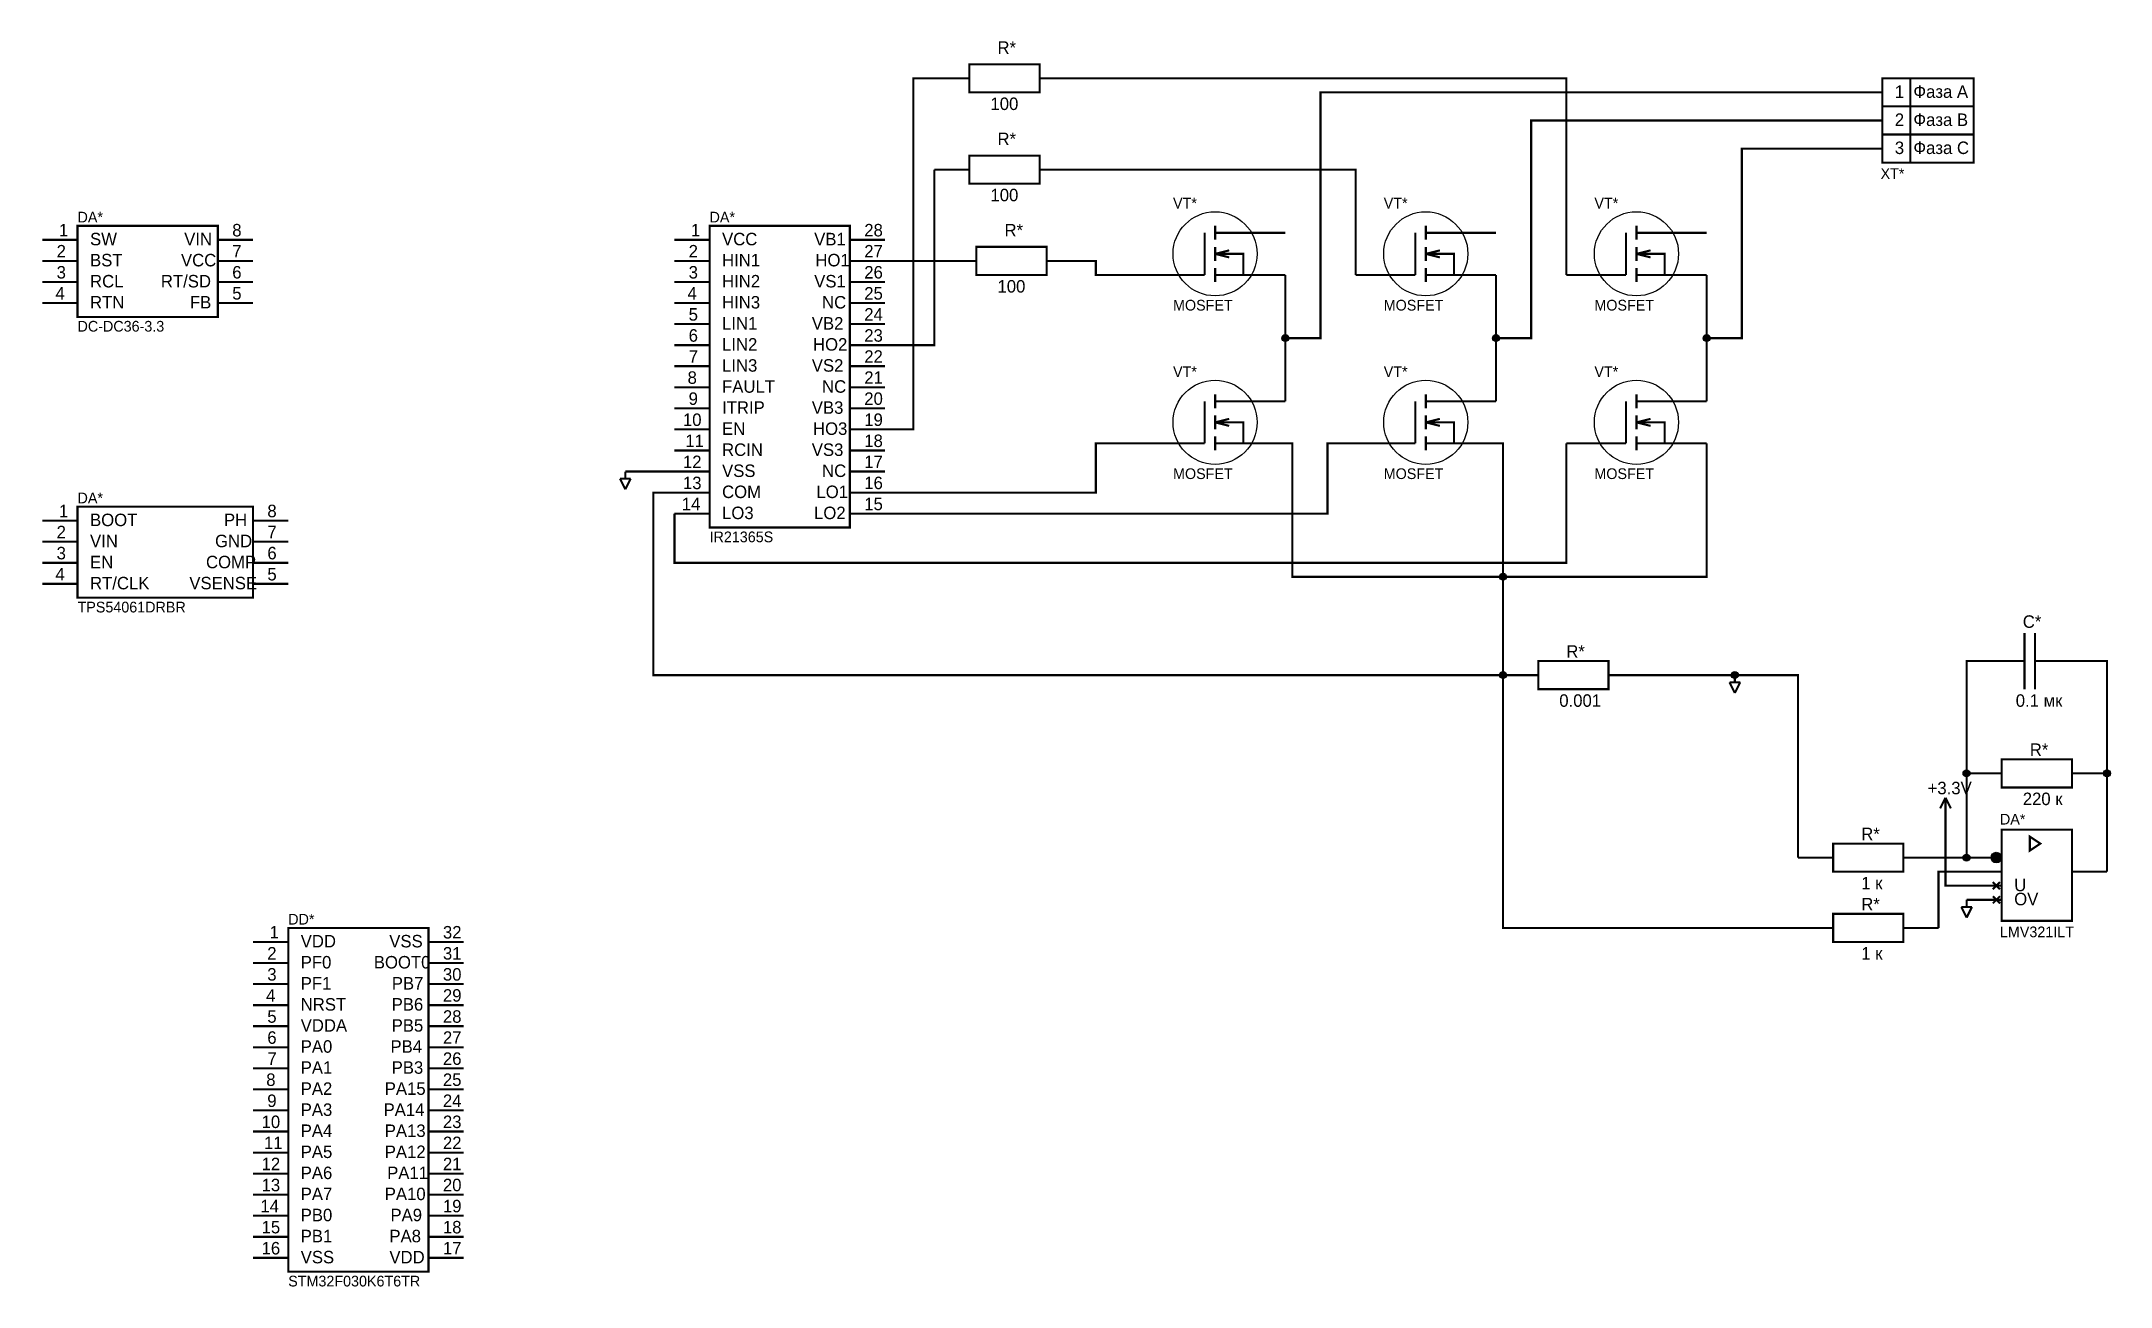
# Model space of a CAD drawing. Header units: millimetres. Extents: x 0 to 800, y 0 to 566.
# Drawn here: x 329.9 to 624.5, y 290.9 to 468.3 of the extents above; entities that cross this region are included whole.
import ezdxf

# ---------------------------------------------------------------- set-up
doc = ezdxf.new("R2010")
doc.units = ezdxf.units.MM
doc.layers.add('Sheet', color=255, linetype='Continuous')

msp = doc.modelspace()

# ---------------------------------------------------------------- texts
at = {"layer": 'Sheet'}
for s, height, p in [('R*', 1.778, (466, 466.49)), ('100', 1.778, (465, 458.49)), ('1  Фаза А', 1.778, (593.78, 460.22)), ('2  Фаза B', 1.778, (593.78, 456.22)), ('R*', 1.778, (466, 453.49)), ('3  Фаза C', 1.778, (593.78, 452.22)), ('XT*', 1.524, (591.75, 448.67)), ('100', 1.778, (465, 445.49)), ('VT*', 1.524, (491, 444.46)), ('VT*', 1.524, (521, 444.46)), ('VT*', 1.524, (551, 444.46)), ('1', 1.78, (332.35, 440.49)), ('DA*', 1.524, (335, 442.47)), ('8', 1.78, (357.03, 440.49)), ('1', 1.78, (422.35, 440.49)), ('DA*', 1.524, (425, 442.47)), ('28', 1.778, (447.03, 440.49)), ('R*', 1.778, (467, 440.49)), ('2', 1.78, (332.02, 437.49)), ('SW', 1.778, (336.78, 439.22)), ('VIN', 1.778, (350.19, 439.22)), ('7', 1.78, (357.03, 437.49)), ('2', 1.78, (422.02, 437.49)), ('VCC', 1.778, (426.78, 439.22)), ('VB1', 1.778, (439.9, 439.22)), ('27', 1.778, (447.03, 437.49)), ('3', 1.78, (332.02, 434.49)), ('BST', 1.778, (336.78, 436.22)), ('VCC', 1.778, (349.73, 436.22)), ('6', 1.78, (357.03, 434.49)), ('3', 1.78, (422.02, 434.49)), ('HIN1', 1.778, (426.78, 436.22)), ('HO1', 1.778, (440.07, 436.22)), ('26', 1.778, (447.03, 434.49)), ('4', 1.78, (331.85, 431.49)), ('RCL', 1.778, (336.78, 433.22)), ('RT/SD', 1.778, (346.87, 433.22)), ('5', 1.78, (357.03, 431.49)), ('4', 1.78, (421.85, 431.49)), ('HIN2', 1.778, (426.78, 433.22)), ('VS1', 1.778, (439.9, 433.22)), ('25', 1.778, (447.03, 431.49)), ('100', 1.778, (466, 432.49)), ('RTN', 1.778, (336.78, 430.22)), ('FB', 1.778, (351, 430.22)), ('5', 1.78, (422.02, 428.49)), ('HIN3', 1.778, (426.78, 430.22)), ('NC', 1.778, (441.02, 430.22)), ('24', 1.778, (447.03, 428.49)), ('MOSFET', 1.524, (491, 429.93)), ('MOSFET', 1.524, (521, 429.93)), ('MOSFET', 1.524, (551, 429.93)), ('DC-DC36-3.3', 1.524, (335, 426.93)), ('6', 1.78, (422.02, 425.49)), ('LIN1', 1.778, (426.78, 427.22)), ('VB2', 1.778, (439.56, 427.22)), ('23', 1.778, (447.03, 425.49)), ('LIN2', 1.778, (426.78, 424.22)), ('HO2', 1.778, (439.73, 424.22)), ('7', 1.78, (422.04, 422.49)), ('LIN3', 1.778, (426.78, 421.22)), ('VS2', 1.778, (439.56, 421.22)), ('22', 1.778, (447.03, 422.49)), ('VT*', 1.524, (491, 420.46)), ('VT*', 1.524, (521, 420.46)), ('VT*', 1.524, (551, 420.46)), ('8', 1.78, (421.87, 419.49)), ('FAULT', 1.778, (426.78, 418.22)), ('NC', 1.778, (441.02, 418.22)), ('21', 1.778, (447.03, 419.49)), ('9', 1.78, (422.02, 416.49)), ('ITRIP', 1.778, (426.78, 415.22)), ('VB3', 1.778, (439.56, 415.22)), ('20', 1.778, (447.03, 416.49)), ('10', 1.778, (421.21, 413.49)), ('EN', 1.778, (426.78, 412.22)), ('HO3', 1.778, (439.73, 412.22)), ('19', 1.778, (447.03, 413.49)), ('11', 1.778, (421.55, 410.49)), ('RCIN', 1.778, (426.78, 409.22)), ('VS3', 1.778, (439.56, 409.22)), ('18', 1.778, (447.03, 410.49)), ('12', 1.778, (421.21, 407.49)), ('VSS', 1.778, (426.78, 406.22)), ('NC', 1.778, (441.02, 406.22)), ('17', 1.778, (447.03, 407.49)), ('MOSFET', 1.524, (491, 405.93)), ('MOSFET', 1.524, (521, 405.93)), ('MOSFET', 1.524, (551, 405.93)), ('DA*', 1.524, (335, 402.47)), ('13', 1.778, (421.21, 404.49)), ('COM', 1.778, (426.78, 403.22)), ('LO1', 1.778, (440.22, 403.22)), ('16', 1.778, (447.03, 404.49)), ('1', 1.78, (332.35, 400.49)), ('BOOT', 1.778, (336.78, 399.22)), ('PH', 1.778, (355.85, 399.22)), ('8', 1.78, (362.03, 400.49)), ('14', 1.778, (421.04, 401.49)), ('LO3', 1.778, (426.78, 400.22)), ('LO2', 1.778, (439.88, 400.22)), ('15', 1.778, (447.03, 401.49)), ('2', 1.78, (332.02, 397.49)), ('VIN', 1.778, (336.78, 396.22)), ('GND', 1.778, (354.58, 396.22)), ('7', 1.78, (362.03, 397.49)), ('IR21365S', 1.524, (425, 396.93)), ('3', 1.78, (332.02, 394.49)), ('EN', 1.778, (336.78, 393.22)), ('COMP', 1.778, (353.29, 393.22)), ('6', 1.78, (362.03, 394.49)), ('4', 1.78, (331.85, 391.49)), ('RT/CLK', 1.778, (336.78, 390.22)), ('VSENSE', 1.778, (350.92, 390.22)), ('5', 1.78, (362.03, 391.49)), ('TPS54061DRBR', 1.524, (335, 386.93)), ('С*', 1.778, (612, 384.74)), ('R*', 1.778, (547, 380.49)), ('0.001', 1.778, (546, 373.49)), ('0.1 мк', 1.778, (611, 373.49)), ('R*', 1.778, (613, 366.49)), ('+3.3V', 1.778, (598.45, 361.03)), ('220 к', 1.778, (612, 359.49)), ('DA*', 1.524, (608.75, 356.72)), ('R*', 1.778, (589, 354.49)), ('1 к', 1.778, (589, 347.49)), ('U', 1.78, (610.78, 347.22)), ('R*', 1.778, (589, 344.49)), ('OV', 1.778, (610.78, 345.22)), ('1', 1.78, (362.35, 340.49)), ('DD*', 1.524, (365, 342.47)), ('32', 1.778, (387.03, 340.49)), ('LMV321ILT', 1.524, (608.75, 340.67)), ('2', 1.78, (362.02, 337.49)), ('VDD', 1.778, (366.78, 339.22)), ('VSS', 1.778, (379.39, 339.22)), ('31', 1.778, (387.03, 337.49)), ('1 к', 1.778, (589, 337.49)), ('3', 1.78, (362.02, 334.49)), ('PF0', 1.778, (366.78, 336.22)), ('BOOT0', 1.778, (377.19, 336.22)), ('30', 1.778, (387.03, 334.49)), ('4', 1.78, (361.85, 331.49)), ('PF1', 1.778, (366.78, 333.22)), ('PB7', 1.778, (379.75, 333.22)), ('29', 1.778, (387.03, 331.49)), ('5', 1.78, (362.02, 328.49)), ('NRST', 1.778, (366.78, 330.22)), ('PB6', 1.778, (379.73, 330.22)), ('28', 1.778, (387.03, 328.49)), ('6', 1.78, (362.02, 325.49)), ('VDDA', 1.778, (366.78, 327.22)), ('PB5', 1.778, (379.73, 327.22)), ('27', 1.778, (387.03, 325.49)), ('7', 1.78, (362.04, 322.49)), ('PA0', 1.778, (366.78, 324.22)), ('PB4', 1.778, (379.56, 324.22)), ('26', 1.778, (387.03, 322.49)), ('8', 1.78, (361.87, 319.49)), ('PA1', 1.778, (366.78, 321.22)), ('PB3', 1.778, (379.73, 321.22)), ('25', 1.778, (387.03, 319.49)), ('9', 1.78, (362.02, 316.49)), ('PA2', 1.778, (366.78, 318.22)), ('PA15', 1.778, (378.75, 318.22)), ('24', 1.778, (387.03, 316.49)), ('10', 1.778, (361.21, 313.49)), ('PA3', 1.778, (366.78, 315.22)), ('PA14', 1.778, (378.58, 315.22)), ('23', 1.778, (387.03, 313.49)), ('PA4', 1.778, (366.78, 312.22)), ('PA13', 1.778, (378.75, 312.22)), ('11', 1.778, (361.55, 310.49)), ('PA5', 1.778, (366.78, 309.22)), ('PA12', 1.778, (378.75, 309.22)), ('22', 1.778, (387.03, 310.49)), ('12', 1.778, (361.21, 307.49)), ('PA6', 1.778, (366.78, 306.22)), ('PA11', 1.778, (379.09, 306.22)), ('21', 1.778, (387.03, 307.49)), ('13', 1.778, (361.21, 304.49)), ('PA7', 1.778, (366.78, 303.22)), ('PA10', 1.778, (378.75, 303.22)), ('20', 1.778, (387.03, 304.49)), ('14', 1.778, (361.04, 301.49)), ('PB0', 1.778, (366.78, 300.22)), ('PA9', 1.778, (379.56, 300.22)), ('19', 1.778, (387.03, 301.49)), ('15', 1.778, (361.21, 298.49)), ('PB1', 1.778, (366.78, 297.22)), ('PA8', 1.778, (379.41, 297.22)), ('18', 1.778, (387.03, 298.49)), ('16', 1.778, (361.21, 295.49)), ('VSS', 1.778, (366.78, 294.22)), ('VDD', 1.778, (379.41, 294.22)), ('17', 1.778, (387.03, 295.49)), ('STM32F030K6T6TR', 1.524, (365, 290.93))]:
    msp.add_text(s, height=height, dxfattribs=at).set_placement(p)

# ---------------------------------------------------------------- linework, layer by layer
at = {"layer": 'Sheet', "const_width": 0.3}
for points in [[(450, 413), (454, 413), (454, 463), (457, 463)], [(462, 463), (457, 463)], [(462, 461), (462, 465), (472, 465), (472, 461), (462, 461)], [(472, 463), (477, 463)], [(477, 463), (547, 463), (547, 435), (547, 435)], [(592, 463), (592, 451), (596, 451), (596, 463), (592, 463)], [(596, 463), (605, 463), (605, 451), (596, 451)], [(507, 426), (512, 426), (512, 461), (587, 461)], [(592, 461), (587, 461)], [(537, 426), (542, 426), (542, 457), (587, 457), (587, 457)], [(592, 457), (587, 457)], [(592, 459), (605, 459)], [(592, 455), (605, 455)], [(462, 448), (462, 452), (472, 452), (472, 448), (462, 448)], [(567, 426), (572, 426), (572, 453), (587, 453), (587, 453)], [(592, 453), (587, 453)], [(450, 425), (457, 425), (457, 450)], [(462, 450), (457, 450)], [(472, 450), (477, 450)], [(477, 450), (517, 450), (517, 435), (517, 435)], [(335, 442), (354.98, 442), (354.98, 429.02), (335, 429.02), (335, 442)], [(425, 442), (444.98, 442), (444.98, 399.02), (425, 399.02), (425, 442)], [(497, 440), (497, 442)], [(527, 440), (527, 442)], [(557, 440), (557, 442)], [(335, 440), (330, 440)], [(355, 440), (360, 440)], [(425, 440), (420, 440)], [(445, 440), (450, 440)], [(463, 435), (463, 439), (473, 439), (473, 435), (463, 435)], [(495.5, 435), (495.5, 441)], [(497, 441), (507, 441)], [(497, 437), (497, 439)], [(525.5, 435), (525.5, 441)], [(527, 441), (537, 441)], [(527, 437), (527, 439)], [(555.5, 435), (555.5, 441)], [(557, 441), (567, 441)], [(557, 437), (557, 439)], [(335, 437), (330, 437)], [(355, 437), (360, 437)], [(425, 437), (420, 437)], [(445, 437), (450, 437)], [(450, 437), (458, 437), (458, 437)], [(463, 437), (458, 437)], [(473, 437), (478, 437)], [(478, 437), (480, 437), (480, 435), (487, 435)], [(497, 438), (499, 438.5)], [(501, 435), (501, 438), (497, 438)], [(497, 438), (499, 437.5)], [(497, 434), (497, 436)], [(527, 438), (529, 438.5)], [(531, 435), (531, 438), (527, 438)], [(527, 438), (529, 437.5)], [(527, 434), (527, 436)], [(557, 438), (559, 438.5)], [(561, 435), (561, 438), (557, 438)], [(557, 438), (559, 437.5)], [(557, 434), (557, 436)], [(335, 434), (330, 434)], [(355, 434), (360, 434)], [(425, 434), (420, 434)], [(445, 434), (450, 434)], [(495.5, 435), (487, 435)], [(497, 435), (507, 435)], [(507, 417), (507, 417), (507, 426), (507, 435)], [(525.5, 435), (517, 435)], [(527, 435), (537, 435)], [(537, 435), (537, 435), (537, 426), (537, 417)], [(555.5, 435), (547, 435)], [(557, 435), (567, 435)], [(567, 435), (567, 435), (567, 426), (567, 417)], [(335, 431), (330, 431)], [(355, 431), (360, 431)], [(425, 431), (420, 431)], [(445, 431), (450, 431)], [(425, 428), (420, 428)], [(445, 428), (450, 428)], [(425, 425), (420, 425)], [(445, 425), (450, 425)], [(425, 422), (420, 422)], [(445, 422), (450, 422)], [(425, 419), (420, 419)], [(445, 419), (450, 419)], [(425, 416), (420, 416)], [(445, 416), (450, 416)], [(495.5, 411), (495.5, 417)], [(497, 416), (497, 418)], [(497, 417), (507, 417)], [(525.5, 411), (525.5, 417)], [(527, 416), (527, 418)], [(527, 417), (537, 417)], [(555.5, 411), (555.5, 417)], [(557, 416), (557, 418)], [(557, 417), (567, 417)], [(425, 413), (420, 413)], [(445, 413), (450, 413)], [(497, 413), (497, 415)], [(497, 414), (499, 414.5)], [(501, 411), (501, 414), (497, 414)], [(497, 414), (499, 413.5)], [(527, 413), (527, 415)], [(527, 414), (529, 414.5)], [(531, 411), (531, 414), (527, 414)], [(527, 414), (529, 413.5)], [(557, 413), (557, 415)], [(557, 414), (559, 414.5)], [(561, 411), (561, 414), (557, 414)], [(557, 414), (559, 413.5)], [(420, 401), (420, 401), (420, 394), (547, 394), (547, 411)], [(425, 410), (420, 410)], [(445, 410), (450, 410)], [(487, 411), (480, 411), (480, 404), (450, 404)], [(517, 411), (513, 411), (513, 401), (450, 401)], [(495.5, 411), (487, 411)], [(497, 410), (497, 412)], [(497, 411), (507, 411)], [(507, 411), (508, 411), (508, 392), (538, 392), (567, 392), (567, 411)], [(525.5, 411), (517, 411)], [(527, 410), (527, 412)], [(527, 411), (537, 411)], [(537, 411), (538, 411), (538, 392)], [(555.5, 411), (547, 411)], [(557, 410), (557, 412)], [(557, 411), (567, 411)], [(413, 407), (413, 405.98)], [(413, 407), (420, 407)], [(425, 407), (420, 407)], [(445, 407), (450, 407)], [(413, 404.46), (412.24, 405.98)], [(412.24, 405.98), (413.76, 405.98)], [(413, 404.46), (413.76, 405.98)], [(538, 378), (417, 378), (417, 404), (420, 404), (420, 404)], [(425, 404), (420, 404)], [(445, 404), (450, 404)], [(335, 402), (359.98, 402), (359.98, 389.02), (335, 389.02), (335, 402)], [(425, 401), (420, 401)], [(445, 401), (450, 401)], [(335, 400), (330, 400)], [(360, 400), (365, 400)], [(335, 397), (330, 397)], [(360, 397), (365, 397)], [(335, 394), (330, 394)], [(360, 394), (365, 394)], [(538, 392), (538, 378), (538, 342), (580, 342)], [(335, 391), (330, 391)], [(360, 391), (365, 391)], [(612.25, 376), (612.25, 384)], [(613.75, 376), (613.75, 384)], [(543, 376), (543, 380), (553, 380), (553, 376), (543, 376)], [(608, 380), (604, 380), (604, 364), (604, 364), (604, 352)], [(612.25, 380), (608, 380)], [(613.75, 380), (618, 380)], [(618, 380), (624, 380), (624, 364), (624, 350), (624, 350)], [(543, 378), (538, 378)], [(553, 378), (558, 378)], [(558, 378), (571, 378), (580, 378), (580, 352)], [(571, 378), (571, 376.98)], [(571, 375.46), (570.24, 376.98)], [(570.24, 376.98), (571.76, 376.98)], [(571, 375.46), (571.76, 376.98)], [(609, 362), (609, 366), (619, 366), (619, 362), (609, 362)], [(609, 364), (604, 364)], [(619, 364), (624, 364)], [(601, 360.54), (600.24, 359.02)], [(601, 360.54), (601.76, 359.02)], [(601, 358), (601, 360.54)], [(604, 348), (601, 348), (601, 358), (601, 358)], [(585, 350), (585, 354), (595, 354), (595, 350), (585, 350)], [(609, 356), (609, 343), (619, 343), (619, 356), (609, 356)], [(613, 355), (613, 353), (614.5, 354), (613, 355)], [(585, 352), (580, 352)], [(595, 352), (600, 352)], [(600, 352), (604, 352), (604, 352)], [(609, 352), (604, 352)], [(604, 350), (600, 350), (600, 342)], [(609, 350), (604, 350)], [(609, 348), (604, 348)], [(608.75, 347.49), (607.73, 348.51)], [(608.75, 348.51), (607.73, 347.49)], [(619, 350), (624, 350)], [(604, 343.46), (603.24, 344.98)], [(603.24, 344.98), (604.76, 344.98)], [(609, 346), (604, 346)], [(604, 346), (604, 344.98)], [(604, 343.46), (604.76, 344.98)], [(608.75, 345.49), (607.73, 346.51)], [(608.75, 346.51), (607.73, 345.49)], [(365, 342), (384.98, 342), (384.98, 293.02), (365, 293.02), (365, 342)], [(585, 342), (580, 342)], [(585, 340), (585, 344), (595, 344), (595, 340), (585, 340)], [(595, 342), (600, 342)], [(365, 340), (360, 340)], [(385, 340), (390, 340)], [(365, 337), (360, 337)], [(385, 337), (390, 337)], [(365, 334), (360, 334)], [(385, 334), (390, 334)], [(365, 331), (360, 331)], [(385, 331), (390, 331)], [(365, 328), (360, 328)], [(385, 328), (390, 328)], [(365, 325), (360, 325)], [(385, 325), (390, 325)], [(365, 322), (360, 322)], [(385, 322), (390, 322)], [(365, 319), (360, 319)], [(385, 319), (390, 319)], [(365, 316), (360, 316)], [(385, 316), (390, 316)], [(365, 313), (360, 313)], [(385, 313), (390, 313)], [(365, 310), (360, 310)], [(385, 310), (390, 310)], [(365, 307), (360, 307)], [(385, 307), (390, 307)], [(365, 304), (360, 304)], [(385, 304), (390, 304)], [(365, 301), (360, 301)], [(385, 301), (390, 301)], [(365, 298), (360, 298)], [(385, 298), (390, 298)], [(365, 295), (360, 295)], [(385, 295), (390, 295)]]:
    msp.add_lwpolyline(points, dxfattribs=at)
at = {"layer": 'Sheet'}
for points, const_width in [([(506.75, 426, 1), (507.25, 426, 1)], 0.508), ([(536.75, 426, 1), (537.25, 426, 1)], 0.508), ([(566.75, 426, 1), (567.25, 426, 1)], 0.508), ([(537.75, 392, 1), (538.25, 392, 1)], 0.508), ([(537.75, 378, 1), (538.25, 378, 1)], 0.508), ([(570.75, 378, 1), (571.25, 378, 1)], 0.508), ([(603.75, 364, 1), (604.25, 364, 1)], 0.508), ([(623.75, 364, 1), (624.25, 364, 1)], 0.508), ([(603.75, 352, 1), (604.25, 352, 1)], 0.508), ([(607.86, 352, 1), (608.62, 352, 1)], 0.762)]:
    msp.add_lwpolyline(points, format="xyb", close=True, dxfattribs=dict(at, const_width=const_width))
for centre in [(537.99, 392.01), (537.99, 392.01), (537.99, 392.01), (537.99, 392.01), (537.99, 392.01), (537.99, 392.01), (537.99, 378.01), (537.99, 378.01), (537.99, 378.01), (537.99, 378.01), (537.99, 378.01), (537.99, 378.01), (537.99, 378.01)]:
    msp.add_circle(centre, 0.498, dxfattribs=at)
for centre, major_axis, ratio in [((496.99, 438.01), (5.99, 0), 0.999914), ((526.99, 438.01), (0, 5.99), 0.999977), ((556.99, 438.01), (0, 5.99), 0.999974), ((506.99, 426.01), (0.498, 0), 0.998714), ((506.99, 426.01), (0.498, 0), 0.998714), ((506.99, 426.01), (0.498, 0), 0.998714), ((506.99, 426.01), (0.498, 0), 0.998714), ((536.99, 426.01), (0, 0.497), 0.99998), ((536.99, 426.01), (0, 0.497), 0.99998), ((536.99, 426.01), (0, 0.497), 0.99998), ((536.99, 426.01), (0, 0.497), 0.99998), ((566.99, 426.01), (0.498, 0), 0.998673), ((566.99, 426.01), (0.498, 0), 0.998673), ((566.99, 426.01), (0.498, 0), 0.998673), ((566.99, 426.01), (0.498, 0), 0.998673), ((496.99, 414.01), (5.99, 0), 0.999914), ((526.99, 414.01), (0, 5.99), 0.999977), ((556.99, 414.01), (0, 5.99), 0.999974), ((570.99, 378.01), (0, 0.498), 0.998653), ((570.99, 378.01), (0, 0.498), 0.998653), ((570.99, 378.01), (0, 0.498), 0.998653), ((570.99, 378.01), (0, 0.498), 0.998653), ((603.99, 364.01), (0.498, 0), 0.998673), ((603.99, 364.01), (0.498, 0), 0.998673), ((603.99, 364.01), (0.498, 0), 0.998673), ((603.99, 364.01), (0.498, 0), 0.998673), ((603.99, 364.01), (0.498, 0), 0.998673), ((623.99, 364.01), (0, 0.497), 0.99998), ((623.99, 364.01), (0, 0.497), 0.99998), ((623.99, 364.01), (0, 0.497), 0.99998), ((623.99, 364.01), (0, 0.497), 0.99998), ((623.99, 364.01), (0, 0.497), 0.99998), ((603.99, 352.01), (0.498, 0), 0.998673), ((603.99, 352.01), (0.498, 0), 0.998673), ((603.99, 352.01), (0.498, 0), 0.998673), ((603.99, 352.01), (0.498, 0), 0.998673), ((608.23, 352.01), (0.752, 0), 0.999176)]:
    msp.add_ellipse(centre, major_axis=major_axis, ratio=ratio, dxfattribs=at)

msp.set_redraw_order([(e.dxf.handle, doc.entitydb.next_handle()) for e in msp.query("TEXT MTEXT ATTDEF DIMENSION ARC_DIMENSION")])  # texts and dimensions are drawn at this point

doc.saveas('drawing.dxf')
